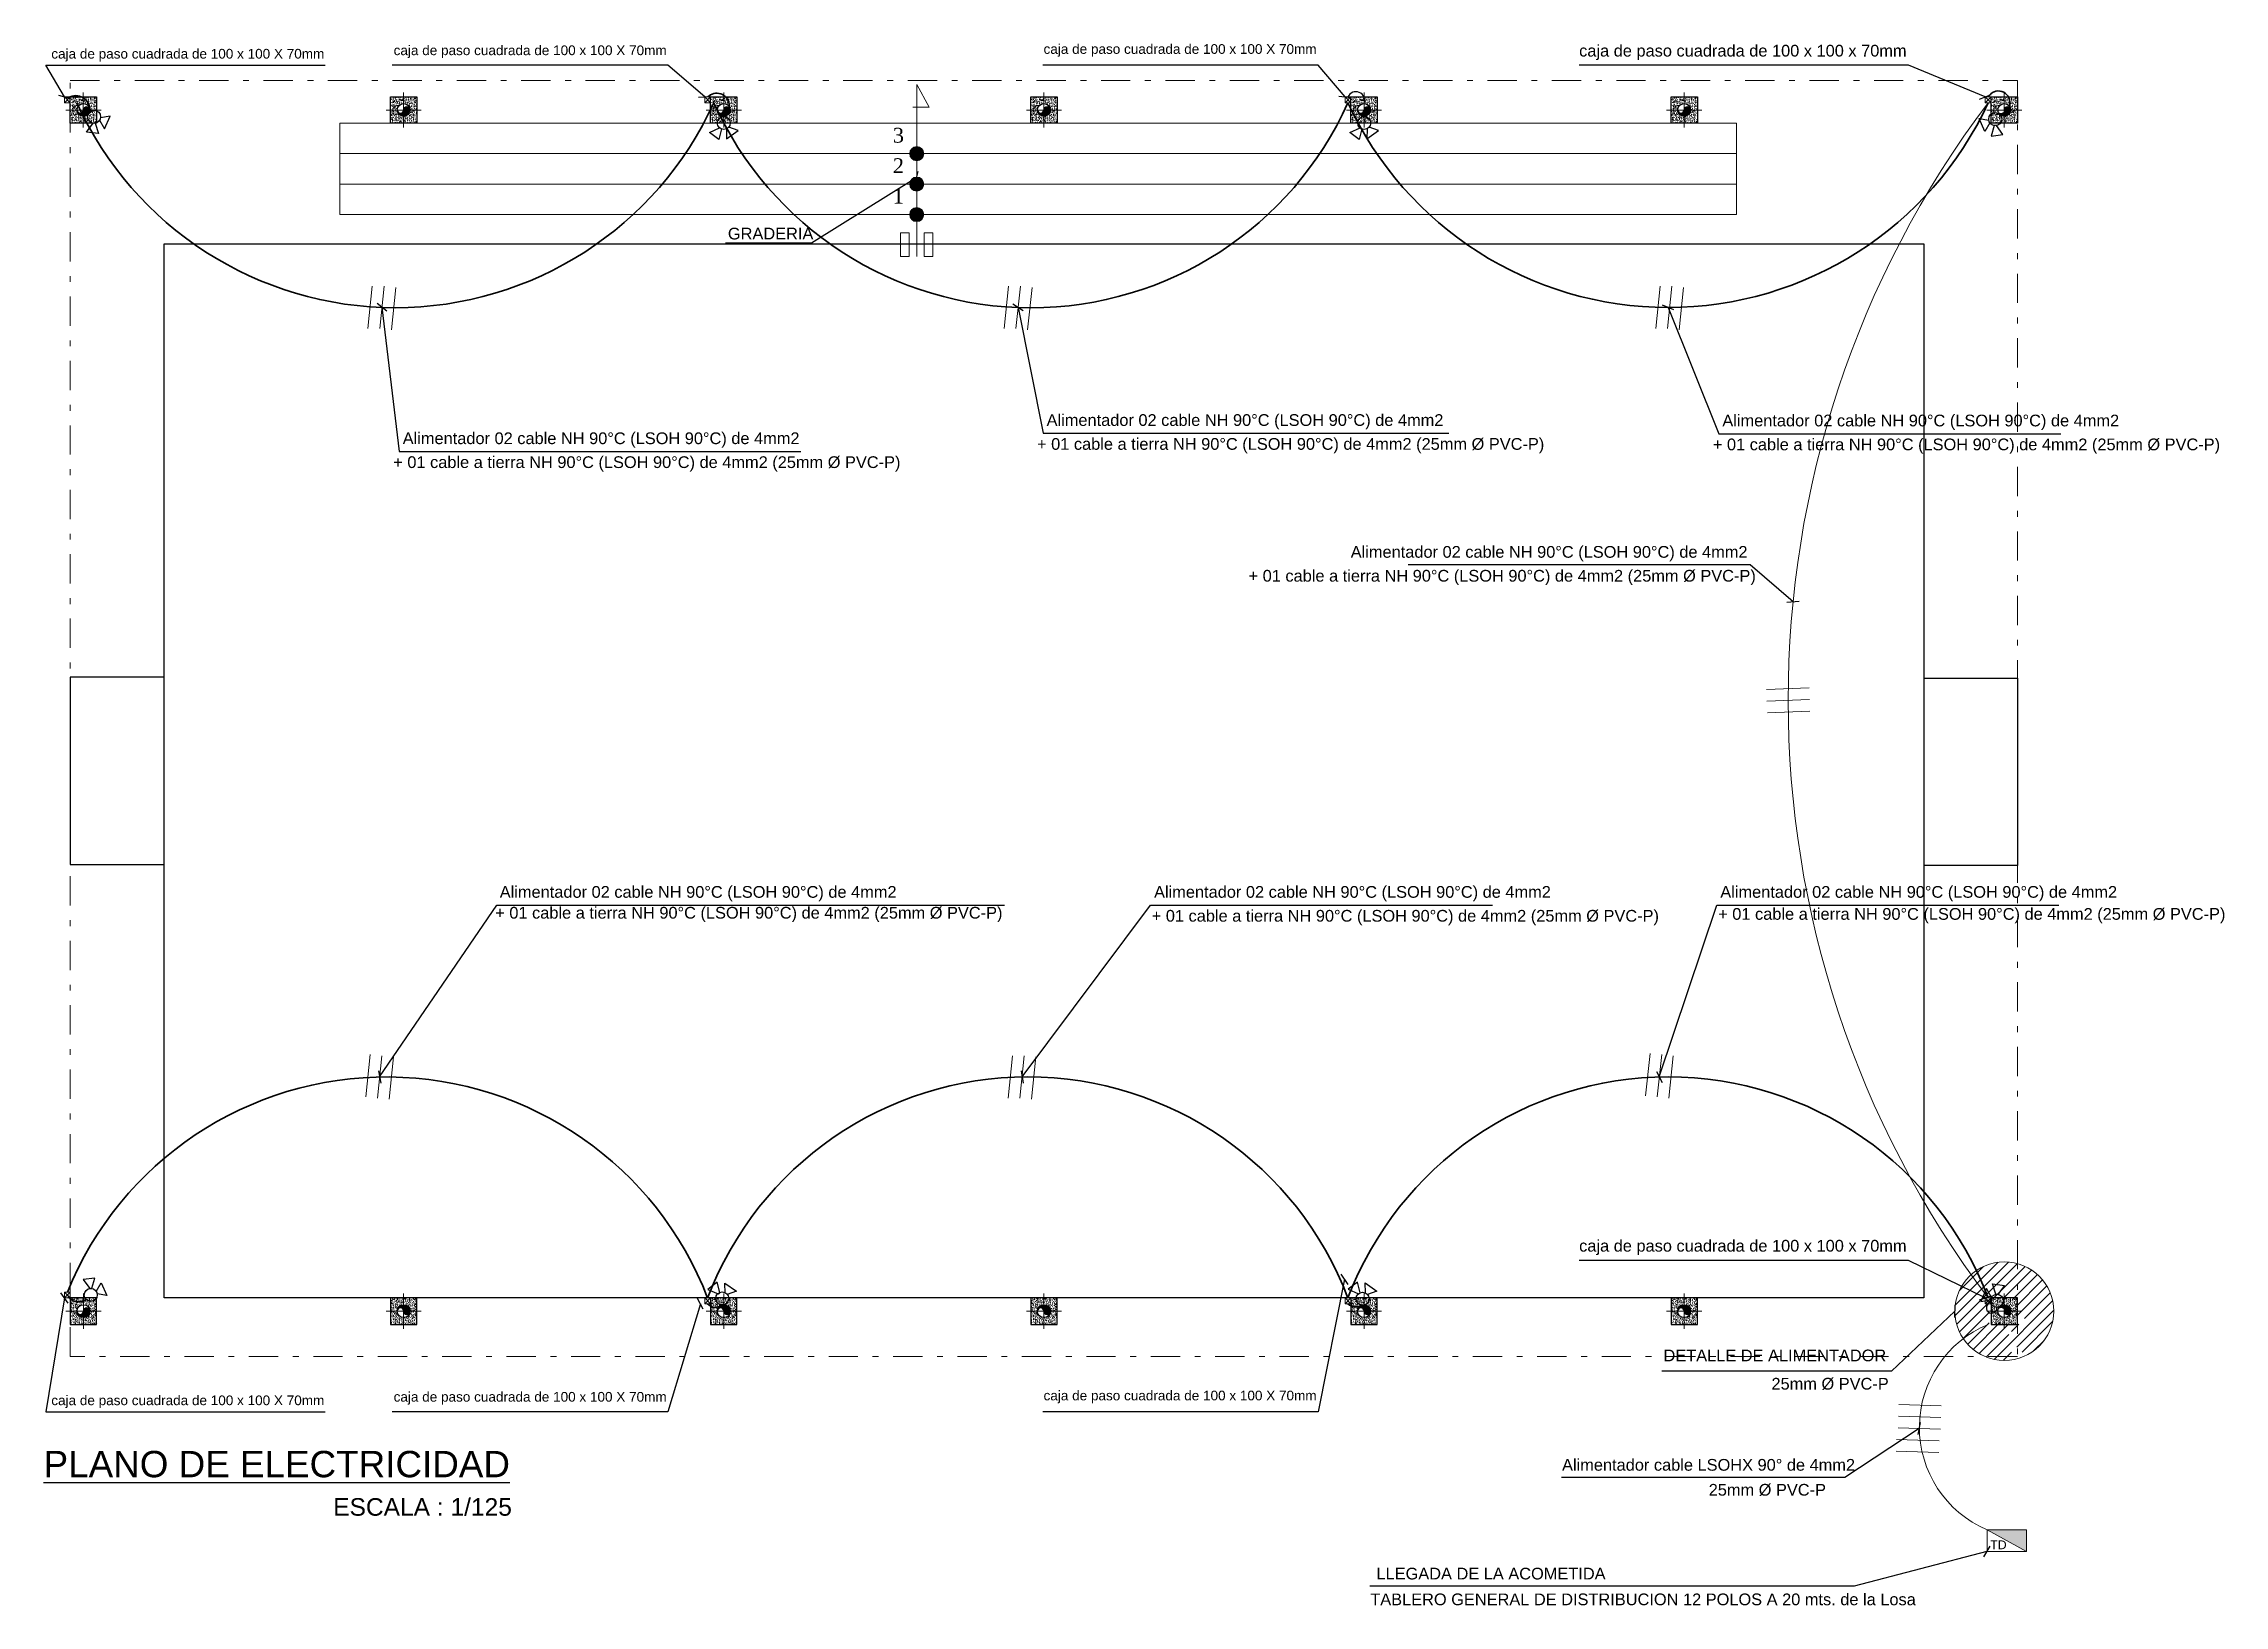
# Model space of a CAD drawing. Header units: metres. Extents: x 772934 to 773467, y 8442002 to 8442594.
# Drawn here: x 773062.87 to 773100.11, y 8442108.64 to 8442135.3 of the extents above; entities that cross this region are included whole.
import ezdxf

# ---------------------------------------------------------------- set-up
doc = ezdxf.new("R2010")
doc.units = ezdxf.units.M
doc.linetypes.add('DASHDOT', pattern=[1, 0.5, -0.25, 0, -0.25])
for name, color, linetype in [('C-ROAD-PROF-PROJ', 92, 'Continuous'), ('F2336', 2, 'Continuous'), ('TEXTOS-CHICOS-03', 3, 'Continuous')]:
    doc.layers.add(name, color=color, linetype=linetype)
for name, color, linetype, lineweight in [('COLUMNASS', 9, 'Continuous', 25), ('COTA', 1, 'Continuous', 9), ('COTAS', 40, 'Continuous', 5), ('COTAS-01', 1, 'Continuous', 9), ('ELEMENTOS', 2, 'Continuous', 5), ('IE-iluminacion', 3, 'Continuous', 35), ('MURO...', 112, 'Continuous', 30), ('N.P.T', 61, 'DASHDOT', 9), ('PLUMA0.00', 253, 'Continuous', 0), ('SIMBOLOSS', 140, 'Continuous', 13), ('TEXTOS-GRANDES-06', 6, 'Continuous', 25)]:
    doc.layers.add(name, color=color, linetype=linetype, lineweight=lineweight)
doc.layers.add('escaleras', color=7, linetype='Continuous', lineweight=15, true_color=0x2e2eff)
doc.layers.add('GRADERIA', color=7, linetype='Continuous', lineweight=15, true_color=0xc75757)
doc.styles.add('ARIAL', font='arial.ttf', dxfattribs={"width": 1.1})
doc.styles.add('Estilo1', font='arial.ttf', dxfattribs={"height": 0.1})
doc.styles.get("Standard").update_dxf_attribs({"font": 'simplex.shx'})
doc.dimstyles.new('ISO-25', dxfattribs={"dimscale": 0, "dimtxt": 0.18, "dimasz": 0.08, "dimexe": 0.09, "dimexo": 0.5, "dimgap": 0.35, "dimtad": 0, "dimtih": 1, "dimtoh": 1, "dimzin": 3, "dimtxsty": 'Standard', "dimblk": 'OBLIQUE', "dimcen": -3, "dimclrd": 256, "dimclre": 256, "dimadec": 0, "dimazin": 0, "dimtfac": 1, "dimtmove": 2, "dimatfit": 2, "dimldrblk": 'OBLIQUE', "dimfxl": 1, "dimfxlon": 1, "dimtolj": 2, "dimarcsym": 0})

msp = doc.modelspace()

# ---------------------------------------------------------------- texts
at = {"layer": 'escaleras', "color": 1, "char_height": 0.25312, "attachment_point": 1, "rotation": 359.9585, "style": 'Estilo1'}
for s, insert in [('{\\fRomantic|b0|i0|c2|p2;\\C3;3}', (773077.373, 8442133.867)), ('{\\fRomantic|b0|i0|c2|p2;\\C3;2}', (773077.373, 8442133.347)), ('{\\fRomantic|b0|i0|c2|p2;\\C3;1}', (773077.373, 8442132.827))]:
    msp.add_mtext_dynamic_manual_height_columns(s, width=0.12072, gutter_width=0.5, heights=[0], dxfattribs=dict(at, insert=insert))
at = {"layer": 'TEXTOS-CHICOS-03', "style": 'ARIAL'}
for s, height, p in [('caja de paso cuadrada de 100 x 100 X 70mm', 0.1654, (773063.003, 8442135.049)), ('caja de paso cuadrada de 100 x 100 X 70mm', 0.1654, (773068.849, 8442135.108)), ('caja de paso cuadrada de 100 x 100 X 70mm', 0.1654, (773079.947, 8442135.13)), ('caja de paso cuadrada de 100 x 100 x 70mm', 0.2, (773089.093, 8442135.084)), ('Alimentador 02 cable NH 90°C (LSOH 90°C) de 4mm2', 0.2, (773069.004, 8442128.466)), ('Alimentador 02 cable NH 90°C (LSOH 90°C) de 4mm2', 0.2, (773079.999, 8442128.777)), ('Alimentador 02 cable NH 90°C (LSOH 90°C) de 4mm2', 0.2, (773091.538, 8442128.769)), ('+ 01 cable a tierra NH 90°C (LSOH 90°C) de 4mm2 (25mm %%C PVC-P)', 0.2, (773079.836, 8442128.369)), ('+ 01 cable a tierra NH 90°C (LSOH 90°C) de 4mm2 (25mm %%C PVC-P)', 0.2, (773091.376, 8442128.361)), ('+ 01 cable a tierra NH 90°C (LSOH 90°C) de 4mm2 (25mm %%C PVC-P)', 0.2, (773068.842, 8442128.058)), ('Alimentador 02 cable NH 90°C (LSOH 90°C) de 4mm2', 0.2, (773085.192, 8442126.526)), ('+ 01 cable a tierra NH 90°C (LSOH 90°C) de 4mm2 (25mm %%C PVC-P)', 0.2, (773083.448, 8442126.118)), ('Alimentador 02 cable NH 90°C (LSOH 90°C) de 4mm2', 0.2, (773070.661, 8442120.72)), ('Alimentador 02 cable NH 90°C (LSOH 90°C) de 4mm2', 0.2, (773081.834, 8442120.72)), ('Alimentador 02 cable NH 90°C (LSOH 90°C) de 4mm2', 0.2, (773091.503, 8442120.72)), ('+ 01 cable a tierra NH 90°C (LSOH 90°C) de 4mm2 (25mm %%C PVC-P)', 0.2, (773070.584, 8442120.364)), ('+ 01 cable a tierra NH 90°C (LSOH 90°C) de 4mm2 (25mm %%C PVC-P)', 0.2, (773081.794, 8442120.312)), ('+ 01 cable a tierra NH 90°C (LSOH 90°C) de 4mm2 (25mm %%C PVC-P)', 0.2, (773091.467, 8442120.344)), ('caja de paso cuadrada de 100 x 100 x 70mm', 0.2, (773089.093, 8442114.678)), ('DETALLE DE ALIMENTADOR', 0.2, (773090.533, 8442112.805)), ('caja de paso cuadrada de 100 x 100 X 70mm', 0.1654, (773068.849, 8442112.116)), ('caja de paso cuadrada de 100 x 100 X 70mm', 0.1654, (773079.947, 8442112.138)), ('25mm %%C PVC-P', 0.2, (773092.377, 8442112.322)), ('caja de paso cuadrada de 100 x 100 X 70mm', 0.1654, (773063.003, 8442112.056)), ('Alimentador cable LSOHX 90° de 4mm2', 0.2, (773088.801, 8442110.937)), ('ESCALA : 1/125', 0.3, (773067.817, 8442110.168)), ('25mm %%C PVC-P', 0.2, (773091.305, 8442110.511)), ('TD', 0.15, (773096.113, 8442109.596)), ('LLEGADA DE LA ACOMETIDA ', 0.2, (773085.632, 8442109.08)), ('TABLERO GENERAL DE DISTRIBUCION 12 POLOS A 20 mts. de la Losa ', 0.2, (773085.526, 8442108.64))]:
    msp.add_text(s, height=height, dxfattribs=at).set_placement(p)
msp.add_text('GRADERIA', height=0.2, rotation=360, dxfattribs=at).set_placement((773074.557, 8442131.961))
at = {"layer": 'TEXTOS-GRANDES-06', "style": 'ARIAL'}
msp.add_text('%%UPLANO DE ELECTRICIDAD', height=0.45, dxfattribs=at).set_placement((773062.872, 8442110.825))

# ---------------------------------------------------------------- blocks, each defined once
blk = doc.blocks.new('_Oblique')
at = {"color": 0, "linetype": 'ByBlock', "lineweight": -2}
blk.add_line((-0.5, -0.5), (0.5, 0.5), dxfattribs=at)
blk = doc.blocks.new('TABLERO')
at = {"layer": 'SIMBOLOSS', "linetype": 'Continuous'}
for p, q in [((-0.225, 0), (0.225, 0)), ((-0.225, 0), (-0.225, -0.25)), ((-0.225, -0.25), (0.225, 0)), ((0.225, 0), (0.225, -0.25)), ((-0.225, -0.25), (0.225, -0.25))]:
    blk.add_line(p, q, dxfattribs=at)
blk.add_solid([(0.225, 0), (-0.225, -0.25), (0.225, -0.25)], dxfattribs=at)

# ---------------------------------------------------------------- hatches: boundary and pattern name
at = {"linetype": 'Continuous', "lineweight": 0}
h = msp.add_hatch(dxfattribs=at)
h.set_pattern_fill('AR-CONC', color=256, scale=0.01, angle=90, style=0)
h.set_pattern_definition([(140, (773063.75327, 8442133.52075), (0.0062752, 0.071726), [0.0075, -0.0825]), (85, (773063.75327, 8442133.52075), (-0.075219, -0.013875), [0.006, -0.066]), (190.451, (773063.75379, 8442133.526725), (-0.068944, 0.057851), [0.006374, -0.070114]), (136.184, (773063.73327, 8442133.52075), (0.016552, 0.106724), [0.01125, -0.12375]), (186.636, (773063.73465, 8442133.52964), (-0.097412, 0.093466), [0.009561, -0.105171]), (81.184, (773063.73327, 8442133.52075), (-0.097412, 0.093466), [0.009, -0.099]), (111, (773063.73827, 8442133.53075), (0.040262, 0.0596907), [0.0075, -0.0825]), (56, (773063.73827, 8442133.53075), (-0.072515, 0.0243315), [0.006, -0.066]), (161.451, (773063.74162, 8442133.53572), (-0.032253, 0.0840223), [0.006374, -0.070114]), (127.5, (773063.753268, 8442133.520748), (-0.0332894, 0.001216), [0, -0.0652, 0, -0.067, 0, -0.06625]), (97.5, (773063.753268, 8442133.520748), (-0.0394412, 0.026307), [0, -0.0382, 0, -0.0637, 0, -0.02525]), (57.5, (773063.753268, 8442133.498448), (0.0022555, 0.05338224), [0, -0.025, 0, -0.078, 0, -0.1035]), (47.5, (773063.75327, 8442133.48845), (-0.0100105, 0.0583186), [0, -0.0325, 0, -0.0518, 0, -0.0735])])
edge = h.paths.add_edge_path()
edge.add_line((773063.328, 8442134.171), (773063.444, 8442134.171))
edge.add_arc((773063.553, 8442134.171), 0.11, 540, 630)
edge.add_line((773063.553, 8442134.061), (773063.553, 8442133.946))
edge.add_line((773063.553, 8442133.946), (773063.328, 8442133.946))
edge.add_line((773063.328, 8442133.946), (773063.328, 8442134.171))
edge = h.paths.add_edge_path()
edge.add_line((773063.328, 8442134.396), (773063.553, 8442134.396))
edge.add_line((773063.553, 8442134.396), (773063.553, 8442134.28))
edge.add_arc((773063.553, 8442134.171), 0.11, 450, 540)
edge.add_line((773063.444, 8442134.171), (773063.328, 8442134.171))
edge.add_line((773063.328, 8442134.171), (773063.328, 8442134.396))
edge = h.paths.add_edge_path()
edge.add_line((773063.778, 8442134.171), (773063.663, 8442134.171))
edge.add_arc((773063.553, 8442134.171), 0.11, 360.0041, 450)
edge.add_line((773063.553, 8442134.28), (773063.553, 8442134.396))
edge.add_line((773063.553, 8442134.396), (773063.778, 8442134.396))
edge.add_line((773063.778, 8442134.396), (773063.778, 8442134.171))
edge = h.paths.add_edge_path()
edge.add_line((773063.663, 8442134.171), (773063.778, 8442134.171))
edge.add_line((773063.778, 8442134.171), (773063.778, 8442133.946))
edge.add_line((773063.778, 8442133.946), (773063.553, 8442133.946))
edge.add_line((773063.553, 8442133.946), (773063.553, 8442134.061))
edge.add_arc((773063.553, 8442134.171), 0.11, 630, 720.0041)
h = msp.add_hatch(dxfattribs=at)
h.set_pattern_fill('AR-CONC', color=256, scale=0.01, angle=90, style=0)
h.set_pattern_definition([(140, (773069.219935, 8442133.52075), (0.0062752, 0.071726), [0.0075, -0.0825]), (85, (773069.219935, 8442133.52075), (-0.075219, -0.013875), [0.006, -0.066]), (190.451, (773069.22046, 8442133.526725), (-0.068944, 0.057851), [0.006374, -0.070114]), (136.184, (773069.199935, 8442133.52075), (0.016552, 0.106724), [0.01125, -0.12375]), (186.636, (773069.20131, 8442133.52964), (-0.097412, 0.093466), [0.009561, -0.105171]), (81.184, (773069.19993, 8442133.52075), (-0.097412, 0.093466), [0.009, -0.099]), (111, (773069.204935, 8442133.53075), (0.040262, 0.0596907), [0.0075, -0.0825]), (56, (773069.204935, 8442133.53075), (-0.072515, 0.0243315), [0.006, -0.066]), (161.451, (773069.20829, 8442133.53572), (-0.032253, 0.0840223), [0.006374, -0.070114]), (127.5, (773069.219935, 8442133.520748), (-0.0332894, 0.001216), [0, -0.0652, 0, -0.067, 0, -0.06625]), (97.5, (773069.219935, 8442133.520748), (-0.0394412, 0.026307), [0, -0.0382, 0, -0.0637, 0, -0.02525]), (57.5, (773069.219935, 8442133.498448), (0.0022555, 0.05338224), [0, -0.025, 0, -0.078, 0, -0.1035]), (47.5, (773069.219935, 8442133.48845), (-0.0100105, 0.0583186), [0, -0.0325, 0, -0.0518, 0, -0.0735])])
edge = h.paths.add_edge_path()
edge.add_line((773068.795, 8442134.171), (773068.91, 8442134.171))
edge.add_arc((773069.02, 8442134.171), 0.11, 540, 630)
edge.add_line((773069.02, 8442134.061), (773069.02, 8442133.946))
edge.add_line((773069.02, 8442133.946), (773068.795, 8442133.946))
edge.add_line((773068.795, 8442133.946), (773068.795, 8442134.171))
edge = h.paths.add_edge_path()
edge.add_line((773068.795, 8442134.396), (773069.02, 8442134.396))
edge.add_line((773069.02, 8442134.396), (773069.02, 8442134.28))
edge.add_arc((773069.02, 8442134.171), 0.11, 450, 540)
edge.add_line((773068.91, 8442134.171), (773068.795, 8442134.171))
edge.add_line((773068.795, 8442134.171), (773068.795, 8442134.396))
edge = h.paths.add_edge_path()
edge.add_line((773069.245, 8442134.171), (773069.129, 8442134.171))
edge.add_arc((773069.02, 8442134.171), 0.11, 360.0041, 450)
edge.add_line((773069.02, 8442134.28), (773069.02, 8442134.396))
edge.add_line((773069.02, 8442134.396), (773069.245, 8442134.396))
edge.add_line((773069.245, 8442134.396), (773069.245, 8442134.171))
edge = h.paths.add_edge_path()
edge.add_line((773069.129, 8442134.171), (773069.245, 8442134.171))
edge.add_line((773069.245, 8442134.171), (773069.245, 8442133.946))
edge.add_line((773069.245, 8442133.946), (773069.02, 8442133.946))
edge.add_line((773069.02, 8442133.946), (773069.02, 8442134.061))
edge.add_arc((773069.02, 8442134.171), 0.11, 630, 720.0041)
h = msp.add_hatch(dxfattribs=at)
h.set_pattern_fill('AR-CONC', color=256, scale=0.01, angle=90, style=0)
h.set_pattern_definition([(140, (773074.6866, 8442133.52075), (0.0062752, 0.071726), [0.0075, -0.0825]), (85, (773074.6866, 8442133.52075), (-0.075219, -0.013875), [0.006, -0.066]), (190.451, (773074.687124, 8442133.526725), (-0.068944, 0.057851), [0.006374, -0.070114]), (136.184, (773074.6666, 8442133.52075), (0.016552, 0.106724), [0.01125, -0.12375]), (186.636, (773074.66798, 8442133.52964), (-0.097412, 0.093466), [0.009561, -0.105171]), (81.184, (773074.6666, 8442133.52075), (-0.097412, 0.093466), [0.009, -0.099]), (111, (773074.6716, 8442133.53075), (0.040262, 0.0596907), [0.0075, -0.0825]), (56, (773074.6716, 8442133.53075), (-0.072515, 0.0243315), [0.006, -0.066]), (161.451, (773074.67496, 8442133.53572), (-0.032253, 0.0840223), [0.006374, -0.070114]), (127.5, (773074.686602, 8442133.520748), (-0.0332894, 0.001216), [0, -0.0652, 0, -0.067, 0, -0.06625]), (97.5, (773074.6866, 8442133.520748), (-0.0394412, 0.026307), [0, -0.0382, 0, -0.0637, 0, -0.02525]), (57.5, (773074.686602, 8442133.498448), (0.0022555, 0.05338224), [0, -0.025, 0, -0.078, 0, -0.1035]), (47.5, (773074.6866, 8442133.48845), (-0.0100105, 0.0583186), [0, -0.0325, 0, -0.0518, 0, -0.0735])])
edge = h.paths.add_edge_path()
edge.add_line((773074.262, 8442134.171), (773074.377, 8442134.171))
edge.add_arc((773074.487, 8442134.171), 0.11, 540, 630)
edge.add_line((773074.487, 8442134.061), (773074.487, 8442133.946))
edge.add_line((773074.487, 8442133.946), (773074.262, 8442133.946))
edge.add_line((773074.262, 8442133.946), (773074.262, 8442134.171))
edge = h.paths.add_edge_path()
edge.add_line((773074.262, 8442134.396), (773074.487, 8442134.396))
edge.add_line((773074.487, 8442134.396), (773074.487, 8442134.28))
edge.add_arc((773074.487, 8442134.171), 0.11, 450, 540)
edge.add_line((773074.377, 8442134.171), (773074.262, 8442134.171))
edge.add_line((773074.262, 8442134.171), (773074.262, 8442134.396))
edge = h.paths.add_edge_path()
edge.add_line((773074.712, 8442134.171), (773074.596, 8442134.171))
edge.add_arc((773074.487, 8442134.171), 0.11, 360.0041, 450)
edge.add_line((773074.487, 8442134.28), (773074.487, 8442134.396))
edge.add_line((773074.487, 8442134.396), (773074.712, 8442134.396))
edge.add_line((773074.712, 8442134.396), (773074.712, 8442134.171))
edge = h.paths.add_edge_path()
edge.add_line((773074.596, 8442134.171), (773074.712, 8442134.171))
edge.add_line((773074.712, 8442134.171), (773074.712, 8442133.946))
edge.add_line((773074.712, 8442133.946), (773074.487, 8442133.946))
edge.add_line((773074.487, 8442133.946), (773074.487, 8442134.061))
edge.add_arc((773074.487, 8442134.171), 0.11, 630, 720.0041)
h = msp.add_hatch(dxfattribs=at)
h.set_pattern_fill('AR-CONC', color=256, scale=0.01, angle=90, style=0)
h.set_pattern_definition([(140, (773080.15327, 8442133.52075), (0.0062752, 0.071726), [0.0075, -0.0825]), (85, (773080.15327, 8442133.52075), (-0.075219, -0.013875), [0.006, -0.066]), (190.451, (773080.15379, 8442133.526725), (-0.068944, 0.057851), [0.006374, -0.070114]), (136.184, (773080.13327, 8442133.52075), (0.016552, 0.106724), [0.01125, -0.12375]), (186.636, (773080.13465, 8442133.52964), (-0.097412, 0.093466), [0.009561, -0.105171]), (81.184, (773080.13327, 8442133.52075), (-0.097412, 0.093466), [0.009, -0.099]), (111, (773080.13827, 8442133.53075), (0.040262, 0.0596907), [0.0075, -0.0825]), (56, (773080.13827, 8442133.53075), (-0.072515, 0.0243315), [0.006, -0.066]), (161.451, (773080.14162, 8442133.53572), (-0.032253, 0.0840223), [0.006374, -0.070114]), (127.5, (773080.153268, 8442133.520748), (-0.0332894, 0.001216), [0, -0.0652, 0, -0.067, 0, -0.06625]), (97.5, (773080.153268, 8442133.520748), (-0.0394412, 0.026307), [0, -0.0382, 0, -0.0637, 0, -0.02525]), (57.5, (773080.153268, 8442133.498448), (0.0022555, 0.05338224), [0, -0.025, 0, -0.078, 0, -0.1035]), (47.5, (773080.15327, 8442133.48845), (-0.0100105, 0.0583186), [0, -0.0325, 0, -0.0518, 0, -0.0735])])
edge = h.paths.add_edge_path()
edge.add_line((773079.728, 8442134.171), (773079.844, 8442134.171))
edge.add_arc((773079.953, 8442134.171), 0.11, 540, 630)
edge.add_line((773079.953, 8442134.061), (773079.953, 8442133.946))
edge.add_line((773079.953, 8442133.946), (773079.728, 8442133.946))
edge.add_line((773079.728, 8442133.946), (773079.728, 8442134.171))
edge = h.paths.add_edge_path()
edge.add_line((773079.728, 8442134.396), (773079.953, 8442134.396))
edge.add_line((773079.953, 8442134.396), (773079.953, 8442134.28))
edge.add_arc((773079.953, 8442134.171), 0.11, 450, 540)
edge.add_line((773079.844, 8442134.171), (773079.728, 8442134.171))
edge.add_line((773079.728, 8442134.171), (773079.728, 8442134.396))
edge = h.paths.add_edge_path()
edge.add_line((773080.178, 8442134.171), (773080.063, 8442134.171))
edge.add_arc((773079.953, 8442134.171), 0.11, 360.0041, 450)
edge.add_line((773079.953, 8442134.28), (773079.953, 8442134.396))
edge.add_line((773079.953, 8442134.396), (773080.178, 8442134.396))
edge.add_line((773080.178, 8442134.396), (773080.178, 8442134.171))
edge = h.paths.add_edge_path()
edge.add_line((773080.063, 8442134.171), (773080.178, 8442134.171))
edge.add_line((773080.178, 8442134.171), (773080.178, 8442133.946))
edge.add_line((773080.178, 8442133.946), (773079.953, 8442133.946))
edge.add_line((773079.953, 8442133.946), (773079.953, 8442134.061))
edge.add_arc((773079.953, 8442134.171), 0.11, 630, 720.0041)
h = msp.add_hatch(dxfattribs=at)
h.set_pattern_fill('AR-CONC', color=256, scale=0.01, angle=90, style=0)
h.set_pattern_definition([(140, (773085.619935, 8442133.52075), (0.0062752, 0.071726), [0.0075, -0.0825]), (85, (773085.619935, 8442133.52075), (-0.075219, -0.013875), [0.006, -0.066]), (190.451, (773085.62046, 8442133.526725), (-0.068944, 0.057851), [0.006374, -0.070114]), (136.184, (773085.599935, 8442133.52075), (0.016552, 0.106724), [0.01125, -0.12375]), (186.636, (773085.60131, 8442133.52964), (-0.097412, 0.093466), [0.009561, -0.105171]), (81.184, (773085.59993, 8442133.52075), (-0.097412, 0.093466), [0.009, -0.099]), (111, (773085.604935, 8442133.53075), (0.040262, 0.0596907), [0.0075, -0.0825]), (56, (773085.604935, 8442133.53075), (-0.072515, 0.0243315), [0.006, -0.066]), (161.451, (773085.60829, 8442133.53572), (-0.032253, 0.0840223), [0.006374, -0.070114]), (127.5, (773085.619935, 8442133.520748), (-0.0332894, 0.001216), [0, -0.0652, 0, -0.067, 0, -0.06625]), (97.5, (773085.619935, 8442133.520748), (-0.0394412, 0.026307), [0, -0.0382, 0, -0.0637, 0, -0.02525]), (57.5, (773085.619935, 8442133.498448), (0.0022555, 0.05338224), [0, -0.025, 0, -0.078, 0, -0.1035]), (47.5, (773085.619935, 8442133.48845), (-0.0100105, 0.0583186), [0, -0.0325, 0, -0.0518, 0, -0.0735])])
edge = h.paths.add_edge_path()
edge.add_line((773085.195, 8442134.171), (773085.31, 8442134.171))
edge.add_arc((773085.42, 8442134.171), 0.11, 540, 630)
edge.add_line((773085.42, 8442134.061), (773085.42, 8442133.946))
edge.add_line((773085.42, 8442133.946), (773085.195, 8442133.946))
edge.add_line((773085.195, 8442133.946), (773085.195, 8442134.171))
edge = h.paths.add_edge_path()
edge.add_line((773085.195, 8442134.396), (773085.42, 8442134.396))
edge.add_line((773085.42, 8442134.396), (773085.42, 8442134.28))
edge.add_arc((773085.42, 8442134.171), 0.11, 450, 540)
edge.add_line((773085.31, 8442134.171), (773085.195, 8442134.171))
edge.add_line((773085.195, 8442134.171), (773085.195, 8442134.396))
edge = h.paths.add_edge_path()
edge.add_line((773085.645, 8442134.171), (773085.529, 8442134.171))
edge.add_arc((773085.42, 8442134.171), 0.11, 360.0041, 450)
edge.add_line((773085.42, 8442134.28), (773085.42, 8442134.396))
edge.add_line((773085.42, 8442134.396), (773085.645, 8442134.396))
edge.add_line((773085.645, 8442134.396), (773085.645, 8442134.171))
edge = h.paths.add_edge_path()
edge.add_line((773085.529, 8442134.171), (773085.645, 8442134.171))
edge.add_line((773085.645, 8442134.171), (773085.645, 8442133.946))
edge.add_line((773085.645, 8442133.946), (773085.42, 8442133.946))
edge.add_line((773085.42, 8442133.946), (773085.42, 8442134.061))
edge.add_arc((773085.42, 8442134.171), 0.11, 630, 720.0041)
h = msp.add_hatch(dxfattribs=at)
h.set_pattern_fill('AR-CONC', color=256, scale=0.01, angle=90, style=0)
h.set_pattern_definition([(140, (773091.0866, 8442133.52075), (0.0062752, 0.071726), [0.0075, -0.0825]), (85, (773091.0866, 8442133.52075), (-0.075219, -0.013875), [0.006, -0.066]), (190.451, (773091.087124, 8442133.526725), (-0.068944, 0.057851), [0.006374, -0.070114]), (136.184, (773091.0666, 8442133.52075), (0.016552, 0.106724), [0.01125, -0.12375]), (186.636, (773091.06798, 8442133.52964), (-0.097412, 0.093466), [0.009561, -0.105171]), (81.184, (773091.0666, 8442133.52075), (-0.097412, 0.093466), [0.009, -0.099]), (111, (773091.0716, 8442133.53075), (0.040262, 0.0596907), [0.0075, -0.0825]), (56, (773091.0716, 8442133.53075), (-0.072515, 0.0243315), [0.006, -0.066]), (161.451, (773091.07496, 8442133.53572), (-0.032253, 0.0840223), [0.006374, -0.070114]), (127.5, (773091.086602, 8442133.520748), (-0.0332894, 0.001216), [0, -0.0652, 0, -0.067, 0, -0.06625]), (97.5, (773091.0866, 8442133.520748), (-0.0394412, 0.026307), [0, -0.0382, 0, -0.0637, 0, -0.02525]), (57.5, (773091.086602, 8442133.498448), (0.0022555, 0.05338224), [0, -0.025, 0, -0.078, 0, -0.1035]), (47.5, (773091.0866, 8442133.48845), (-0.0100105, 0.0583186), [0, -0.0325, 0, -0.0518, 0, -0.0735])])
edge = h.paths.add_edge_path()
edge.add_line((773090.662, 8442134.171), (773090.777, 8442134.171))
edge.add_arc((773090.887, 8442134.171), 0.11, 540, 630)
edge.add_line((773090.887, 8442134.061), (773090.887, 8442133.946))
edge.add_line((773090.887, 8442133.946), (773090.662, 8442133.946))
edge.add_line((773090.662, 8442133.946), (773090.662, 8442134.171))
edge = h.paths.add_edge_path()
edge.add_line((773090.662, 8442134.396), (773090.887, 8442134.396))
edge.add_line((773090.887, 8442134.396), (773090.887, 8442134.28))
edge.add_arc((773090.887, 8442134.171), 0.11, 450, 540)
edge.add_line((773090.777, 8442134.171), (773090.662, 8442134.171))
edge.add_line((773090.662, 8442134.171), (773090.662, 8442134.396))
edge = h.paths.add_edge_path()
edge.add_line((773091.112, 8442134.171), (773090.996, 8442134.171))
edge.add_arc((773090.887, 8442134.171), 0.11, 360.0041, 450)
edge.add_line((773090.887, 8442134.28), (773090.887, 8442134.396))
edge.add_line((773090.887, 8442134.396), (773091.112, 8442134.396))
edge.add_line((773091.112, 8442134.396), (773091.112, 8442134.171))
edge = h.paths.add_edge_path()
edge.add_line((773090.996, 8442134.171), (773091.112, 8442134.171))
edge.add_line((773091.112, 8442134.171), (773091.112, 8442133.946))
edge.add_line((773091.112, 8442133.946), (773090.887, 8442133.946))
edge.add_line((773090.887, 8442133.946), (773090.887, 8442134.061))
edge.add_arc((773090.887, 8442134.171), 0.11, 630, 720.0041)
h = msp.add_hatch(dxfattribs=at)
h.set_pattern_fill('AR-CONC', color=256, scale=0.01, angle=90, style=0)
h.set_pattern_definition([(140, (773096.55327, 8442133.52075), (0.0062752, 0.071726), [0.0075, -0.0825]), (85, (773096.55327, 8442133.52075), (-0.075219, -0.013875), [0.006, -0.066]), (190.451, (773096.55379, 8442133.526725), (-0.068944, 0.057851), [0.006374, -0.070114]), (136.184, (773096.53327, 8442133.52075), (0.016552, 0.106724), [0.01125, -0.12375]), (186.636, (773096.53465, 8442133.52964), (-0.097412, 0.093466), [0.009561, -0.105171]), (81.184, (773096.53327, 8442133.52075), (-0.097412, 0.093466), [0.009, -0.099]), (111, (773096.53827, 8442133.53075), (0.040262, 0.0596907), [0.0075, -0.0825]), (56, (773096.53827, 8442133.53075), (-0.072515, 0.0243315), [0.006, -0.066]), (161.451, (773096.54162, 8442133.53572), (-0.032253, 0.0840223), [0.006374, -0.070114]), (127.5, (773096.553268, 8442133.520748), (-0.0332894, 0.001216), [0, -0.0652, 0, -0.067, 0, -0.06625]), (97.5, (773096.553268, 8442133.520748), (-0.0394412, 0.026307), [0, -0.0382, 0, -0.0637, 0, -0.02525]), (57.5, (773096.553268, 8442133.498448), (0.0022555, 0.05338224), [0, -0.025, 0, -0.078, 0, -0.1035]), (47.5, (773096.55327, 8442133.48845), (-0.0100105, 0.0583186), [0, -0.0325, 0, -0.0518, 0, -0.0735])])
edge = h.paths.add_edge_path()
edge.add_line((773096.128, 8442134.171), (773096.244, 8442134.171))
edge.add_arc((773096.353, 8442134.171), 0.11, 540, 630)
edge.add_line((773096.353, 8442134.061), (773096.353, 8442133.946))
edge.add_line((773096.353, 8442133.946), (773096.128, 8442133.946))
edge.add_line((773096.128, 8442133.946), (773096.128, 8442134.171))
edge = h.paths.add_edge_path()
edge.add_line((773096.128, 8442134.396), (773096.353, 8442134.396))
edge.add_line((773096.353, 8442134.396), (773096.353, 8442134.28))
edge.add_arc((773096.353, 8442134.171), 0.11, 450, 540)
edge.add_line((773096.244, 8442134.171), (773096.128, 8442134.171))
edge.add_line((773096.128, 8442134.171), (773096.128, 8442134.396))
edge = h.paths.add_edge_path()
edge.add_line((773096.578, 8442134.171), (773096.463, 8442134.171))
edge.add_arc((773096.353, 8442134.171), 0.11, 360.0041, 450)
edge.add_line((773096.353, 8442134.28), (773096.353, 8442134.396))
edge.add_line((773096.353, 8442134.396), (773096.578, 8442134.396))
edge.add_line((773096.578, 8442134.396), (773096.578, 8442134.171))
edge = h.paths.add_edge_path()
edge.add_line((773096.463, 8442134.171), (773096.578, 8442134.171))
edge.add_line((773096.578, 8442134.171), (773096.578, 8442133.946))
edge.add_line((773096.578, 8442133.946), (773096.353, 8442133.946))
edge.add_line((773096.353, 8442133.946), (773096.353, 8442134.061))
edge.add_arc((773096.353, 8442134.171), 0.11, 630, 720.0041)
at = {"linetype": 'Continuous'}
h = msp.add_hatch(color=256, dxfattribs=at)
h.set_gradient(color1=(0, 0, 255), one_color=1, tint=1)
h.paths.add_polyline_path([(773063.553, 8442134.061, -0.414214), (773063.444, 8442134.171, 1), (773063.553, 8442134.171, -1), (773063.663, 8442134.171, -0.414214)])
h = msp.add_hatch(color=256, dxfattribs=at)
h.set_gradient(color1=(0, 0, 255), one_color=1, tint=1)
h.paths.add_polyline_path([(773069.02, 8442134.061, -0.414214), (773068.91, 8442134.171, 1), (773069.02, 8442134.171, -1), (773069.129, 8442134.171, -0.414214)])
h = msp.add_hatch(color=256, dxfattribs=at)
h.set_gradient(color1=(0, 0, 255), one_color=1, tint=1)
h.paths.add_polyline_path([(773074.487, 8442134.061, -0.414214), (773074.377, 8442134.171, 1), (773074.487, 8442134.171, -1), (773074.596, 8442134.171, -0.414214)])
h = msp.add_hatch(color=256, dxfattribs=at)
h.set_gradient(color1=(0, 0, 255), one_color=1, tint=1)
h.paths.add_polyline_path([(773079.953, 8442134.061, -0.414214), (773079.844, 8442134.171, 1), (773079.953, 8442134.171, -1), (773080.063, 8442134.171, -0.414214)])
h = msp.add_hatch(color=256, dxfattribs=at)
h.set_gradient(color1=(0, 0, 255), one_color=1, tint=1)
h.paths.add_polyline_path([(773085.42, 8442134.061, -0.414214), (773085.31, 8442134.171, 1), (773085.42, 8442134.171, -1), (773085.529, 8442134.171, -0.414214)])
h = msp.add_hatch(color=256, dxfattribs=at)
h.set_gradient(color1=(0, 0, 255), one_color=1, tint=1)
h.paths.add_polyline_path([(773090.887, 8442134.061, -0.414214), (773090.777, 8442134.171, 1), (773090.887, 8442134.171, -1), (773090.996, 8442134.171, -0.414214)])
h = msp.add_hatch(color=256, dxfattribs=at)
h.set_gradient(color1=(0, 0, 255), one_color=1, tint=1)
h.paths.add_polyline_path([(773096.353, 8442134.061, -0.414214), (773096.244, 8442134.171, 1), (773096.353, 8442134.171, -1), (773096.463, 8442134.171, -0.414214)])
at = {"linetype": 'Continuous', "lineweight": 0}
h = msp.add_hatch(dxfattribs=at)
h.set_pattern_fill('AR-CONC', color=256, scale=0.01, angle=90, style=0)
h.set_pattern_definition([(140, (773063.75327, 8442111.46075), (0.0062752, 0.071726), [0.0075, -0.0825]), (85, (773063.75327, 8442111.46075), (-0.0752192, -0.0138751), [0.006, -0.066]), (190.4514, (773063.75379, 8442111.466725), (-0.068944, 0.057851), [0.006374, -0.0701142]), (136.184, (773063.73327, 8442111.46075), (0.016552, 0.106724), [0.01125, -0.12375]), (186.6356, (773063.73465, 8442111.46964), (-0.097412, 0.0934663), [0.009561, -0.1051713]), (81.184, (773063.73327, 8442111.46075), (-0.097412, 0.093466), [0.009, -0.099]), (111, (773063.73827, 8442111.47075), (0.0402619, 0.0596907), [0.0075, -0.0825]), (56, (773063.73827, 8442111.47075), (-0.072515, 0.0243315), [0.006, -0.066]), (161.4514, (773063.74162, 8442111.47572), (-0.032253, 0.0840223), [0.006374, -0.0701142]), (127.5, (773063.753268, 8442111.460748), (-0.03328939, 0.00121599), [0, -0.0652, 0, -0.067, 0, -0.06625]), (97.5, (773063.753268, 8442111.460748), (-0.03944117, 0.02630695), [0, -0.0382, 0, -0.0637, 0, -0.02525]), (57.5, (773063.753268, 8442111.438448), (0.0022555, 0.05338224), [0, -0.025, 0, -0.078, 0, -0.1035]), (47.5, (773063.75327, 8442111.42845), (-0.0100105, 0.0583186), [0, -0.0325, 0, -0.0518, 0, -0.0735])])
edge = h.paths.add_edge_path()
edge.add_line((773063.328, 8442113.661), (773063.444, 8442113.661))
edge.add_arc((773063.553, 8442113.661), 0.11, 90, 180, ccw=False)
edge.add_line((773063.553, 8442113.77), (773063.553, 8442113.886))
edge.add_line((773063.553, 8442113.886), (773063.328, 8442113.886))
edge.add_line((773063.328, 8442113.886), (773063.328, 8442113.661))
edge = h.paths.add_edge_path()
edge.add_line((773063.328, 8442113.436), (773063.553, 8442113.436))
edge.add_line((773063.553, 8442113.436), (773063.553, 8442113.551))
edge.add_arc((773063.553, 8442113.661), 0.11, 180, 270, ccw=False)
edge.add_line((773063.444, 8442113.661), (773063.328, 8442113.661))
edge.add_line((773063.328, 8442113.661), (773063.328, 8442113.436))
edge = h.paths.add_edge_path()
edge.add_line((773063.778, 8442113.661), (773063.663, 8442113.661))
edge.add_arc((773063.553, 8442113.661), 0.11, 270, 359.9959, ccw=False)
edge.add_line((773063.553, 8442113.551), (773063.553, 8442113.436))
edge.add_line((773063.553, 8442113.436), (773063.778, 8442113.436))
edge.add_line((773063.778, 8442113.436), (773063.778, 8442113.661))
edge = h.paths.add_edge_path()
edge.add_line((773063.663, 8442113.661), (773063.778, 8442113.661))
edge.add_line((773063.778, 8442113.661), (773063.778, 8442113.886))
edge.add_line((773063.778, 8442113.886), (773063.553, 8442113.886))
edge.add_line((773063.553, 8442113.886), (773063.553, 8442113.77))
edge.add_arc((773063.553, 8442113.661), 0.11, -0.0041, 90, ccw=False)
h = msp.add_hatch(dxfattribs=at)
h.set_pattern_fill('AR-CONC', color=256, scale=0.01, angle=90, style=0)
h.set_pattern_definition([(140, (773069.219935, 8442111.46075), (0.0062752, 0.071726), [0.0075, -0.0825]), (85, (773069.219935, 8442111.46075), (-0.0752192, -0.0138751), [0.006, -0.066]), (190.4514, (773069.22046, 8442111.466725), (-0.068944, 0.057851), [0.006374, -0.0701142]), (136.184, (773069.199935, 8442111.46075), (0.016552, 0.106724), [0.01125, -0.12375]), (186.6356, (773069.20131, 8442111.46964), (-0.097412, 0.0934663), [0.009561, -0.1051713]), (81.184, (773069.19993, 8442111.46075), (-0.097412, 0.093466), [0.009, -0.099]), (111, (773069.204935, 8442111.47075), (0.0402619, 0.0596907), [0.0075, -0.0825]), (56, (773069.204935, 8442111.47075), (-0.072515, 0.0243315), [0.006, -0.066]), (161.4514, (773069.20829, 8442111.47572), (-0.032253, 0.0840223), [0.006374, -0.0701142]), (127.5, (773069.219935, 8442111.460748), (-0.03328939, 0.00121599), [0, -0.0652, 0, -0.067, 0, -0.06625]), (97.5, (773069.219935, 8442111.460748), (-0.03944117, 0.02630695), [0, -0.0382, 0, -0.0637, 0, -0.02525]), (57.5, (773069.219935, 8442111.438448), (0.0022555, 0.05338224), [0, -0.025, 0, -0.078, 0, -0.1035]), (47.5, (773069.219935, 8442111.42845), (-0.0100105, 0.0583186), [0, -0.0325, 0, -0.0518, 0, -0.0735])])
edge = h.paths.add_edge_path()
edge.add_line((773068.795, 8442113.661), (773068.91, 8442113.661))
edge.add_arc((773069.02, 8442113.661), 0.11, 90, 180, ccw=False)
edge.add_line((773069.02, 8442113.77), (773069.02, 8442113.886))
edge.add_line((773069.02, 8442113.886), (773068.795, 8442113.886))
edge.add_line((773068.795, 8442113.886), (773068.795, 8442113.661))
edge = h.paths.add_edge_path()
edge.add_line((773068.795, 8442113.436), (773069.02, 8442113.436))
edge.add_line((773069.02, 8442113.436), (773069.02, 8442113.551))
edge.add_arc((773069.02, 8442113.661), 0.11, 180, 270, ccw=False)
edge.add_line((773068.91, 8442113.661), (773068.795, 8442113.661))
edge.add_line((773068.795, 8442113.661), (773068.795, 8442113.436))
edge = h.paths.add_edge_path()
edge.add_line((773069.245, 8442113.661), (773069.129, 8442113.661))
edge.add_arc((773069.02, 8442113.661), 0.11, 270, 359.9959, ccw=False)
edge.add_line((773069.02, 8442113.551), (773069.02, 8442113.436))
edge.add_line((773069.02, 8442113.436), (773069.245, 8442113.436))
edge.add_line((773069.245, 8442113.436), (773069.245, 8442113.661))
edge = h.paths.add_edge_path()
edge.add_line((773069.129, 8442113.661), (773069.245, 8442113.661))
edge.add_line((773069.245, 8442113.661), (773069.245, 8442113.886))
edge.add_line((773069.245, 8442113.886), (773069.02, 8442113.886))
edge.add_line((773069.02, 8442113.886), (773069.02, 8442113.77))
edge.add_arc((773069.02, 8442113.661), 0.11, -0.0041, 90, ccw=False)
h = msp.add_hatch(dxfattribs=at)
h.set_pattern_fill('AR-CONC', color=256, scale=0.01, angle=90, style=0)
h.set_pattern_definition([(140, (773074.6866, 8442111.46075), (0.0062752, 0.071726), [0.0075, -0.0825]), (85, (773074.6866, 8442111.46075), (-0.0752192, -0.0138751), [0.006, -0.066]), (190.4514, (773074.687124, 8442111.466725), (-0.068944, 0.057851), [0.006374, -0.0701142]), (136.184, (773074.6666, 8442111.46075), (0.016552, 0.106724), [0.01125, -0.12375]), (186.6356, (773074.66798, 8442111.46964), (-0.097412, 0.0934663), [0.009561, -0.1051713]), (81.184, (773074.6666, 8442111.46075), (-0.097412, 0.093466), [0.009, -0.099]), (111, (773074.6716, 8442111.47075), (0.0402619, 0.0596907), [0.0075, -0.0825]), (56, (773074.6716, 8442111.47075), (-0.072515, 0.0243315), [0.006, -0.066]), (161.4514, (773074.67496, 8442111.47572), (-0.032253, 0.0840223), [0.006374, -0.0701142]), (127.5, (773074.686602, 8442111.460748), (-0.03328939, 0.00121599), [0, -0.0652, 0, -0.067, 0, -0.06625]), (97.5, (773074.6866, 8442111.460748), (-0.03944117, 0.02630695), [0, -0.0382, 0, -0.0637, 0, -0.02525]), (57.5, (773074.686602, 8442111.438448), (0.0022555, 0.05338224), [0, -0.025, 0, -0.078, 0, -0.1035]), (47.5, (773074.6866, 8442111.42845), (-0.0100105, 0.0583186), [0, -0.0325, 0, -0.0518, 0, -0.0735])])
edge = h.paths.add_edge_path()
edge.add_line((773074.262, 8442113.661), (773074.377, 8442113.661))
edge.add_arc((773074.487, 8442113.661), 0.11, 90, 180, ccw=False)
edge.add_line((773074.487, 8442113.77), (773074.487, 8442113.886))
edge.add_line((773074.487, 8442113.886), (773074.262, 8442113.886))
edge.add_line((773074.262, 8442113.886), (773074.262, 8442113.661))
edge = h.paths.add_edge_path()
edge.add_line((773074.262, 8442113.436), (773074.487, 8442113.436))
edge.add_line((773074.487, 8442113.436), (773074.487, 8442113.551))
edge.add_arc((773074.487, 8442113.661), 0.11, 180, 270, ccw=False)
edge.add_line((773074.377, 8442113.661), (773074.262, 8442113.661))
edge.add_line((773074.262, 8442113.661), (773074.262, 8442113.436))
edge = h.paths.add_edge_path()
edge.add_line((773074.712, 8442113.661), (773074.596, 8442113.661))
edge.add_arc((773074.487, 8442113.661), 0.11, 270, 359.9959, ccw=False)
edge.add_line((773074.487, 8442113.551), (773074.487, 8442113.436))
edge.add_line((773074.487, 8442113.436), (773074.712, 8442113.436))
edge.add_line((773074.712, 8442113.436), (773074.712, 8442113.661))
edge = h.paths.add_edge_path()
edge.add_line((773074.596, 8442113.661), (773074.712, 8442113.661))
edge.add_line((773074.712, 8442113.661), (773074.712, 8442113.886))
edge.add_line((773074.712, 8442113.886), (773074.487, 8442113.886))
edge.add_line((773074.487, 8442113.886), (773074.487, 8442113.77))
edge.add_arc((773074.487, 8442113.661), 0.11, -0.0041, 90, ccw=False)
h = msp.add_hatch(dxfattribs=at)
h.set_pattern_fill('AR-CONC', color=256, scale=0.01, angle=90, style=0)
h.set_pattern_definition([(140, (773080.15327, 8442111.46075), (0.0062752, 0.071726), [0.0075, -0.0825]), (85, (773080.15327, 8442111.46075), (-0.0752192, -0.0138751), [0.006, -0.066]), (190.4514, (773080.15379, 8442111.466725), (-0.068944, 0.057851), [0.006374, -0.0701142]), (136.184, (773080.13327, 8442111.46075), (0.016552, 0.106724), [0.01125, -0.12375]), (186.6356, (773080.13465, 8442111.46964), (-0.097412, 0.0934663), [0.009561, -0.1051713]), (81.184, (773080.13327, 8442111.46075), (-0.097412, 0.093466), [0.009, -0.099]), (111, (773080.13827, 8442111.47075), (0.0402619, 0.0596907), [0.0075, -0.0825]), (56, (773080.13827, 8442111.47075), (-0.072515, 0.0243315), [0.006, -0.066]), (161.4514, (773080.14162, 8442111.47572), (-0.032253, 0.0840223), [0.006374, -0.0701142]), (127.5, (773080.153268, 8442111.460748), (-0.03328939, 0.00121599), [0, -0.0652, 0, -0.067, 0, -0.06625]), (97.5, (773080.153268, 8442111.460748), (-0.03944117, 0.02630695), [0, -0.0382, 0, -0.0637, 0, -0.02525]), (57.5, (773080.153268, 8442111.438448), (0.0022555, 0.05338224), [0, -0.025, 0, -0.078, 0, -0.1035]), (47.5, (773080.15327, 8442111.42845), (-0.0100105, 0.0583186), [0, -0.0325, 0, -0.0518, 0, -0.0735])])
edge = h.paths.add_edge_path()
edge.add_line((773079.728, 8442113.661), (773079.844, 8442113.661))
edge.add_arc((773079.953, 8442113.661), 0.11, 90, 180, ccw=False)
edge.add_line((773079.953, 8442113.77), (773079.953, 8442113.886))
edge.add_line((773079.953, 8442113.886), (773079.728, 8442113.886))
edge.add_line((773079.728, 8442113.886), (773079.728, 8442113.661))
edge = h.paths.add_edge_path()
edge.add_line((773079.728, 8442113.436), (773079.953, 8442113.436))
edge.add_line((773079.953, 8442113.436), (773079.953, 8442113.551))
edge.add_arc((773079.953, 8442113.661), 0.11, 180, 270, ccw=False)
edge.add_line((773079.844, 8442113.661), (773079.728, 8442113.661))
edge.add_line((773079.728, 8442113.661), (773079.728, 8442113.436))
edge = h.paths.add_edge_path()
edge.add_line((773080.178, 8442113.661), (773080.063, 8442113.661))
edge.add_arc((773079.953, 8442113.661), 0.11, 270, 359.9959, ccw=False)
edge.add_line((773079.953, 8442113.551), (773079.953, 8442113.436))
edge.add_line((773079.953, 8442113.436), (773080.178, 8442113.436))
edge.add_line((773080.178, 8442113.436), (773080.178, 8442113.661))
edge = h.paths.add_edge_path()
edge.add_line((773080.063, 8442113.661), (773080.178, 8442113.661))
edge.add_line((773080.178, 8442113.661), (773080.178, 8442113.886))
edge.add_line((773080.178, 8442113.886), (773079.953, 8442113.886))
edge.add_line((773079.953, 8442113.886), (773079.953, 8442113.77))
edge.add_arc((773079.953, 8442113.661), 0.11, -0.0041, 90, ccw=False)
h = msp.add_hatch(dxfattribs=at)
h.set_pattern_fill('AR-CONC', color=256, scale=0.01, angle=90, style=0)
h.set_pattern_definition([(140, (773085.619935, 8442111.46075), (0.0062752, 0.071726), [0.0075, -0.0825]), (85, (773085.619935, 8442111.46075), (-0.0752192, -0.0138751), [0.006, -0.066]), (190.4514, (773085.62046, 8442111.466725), (-0.068944, 0.057851), [0.006374, -0.0701142]), (136.184, (773085.599935, 8442111.46075), (0.016552, 0.106724), [0.01125, -0.12375]), (186.6356, (773085.60131, 8442111.46964), (-0.097412, 0.0934663), [0.009561, -0.1051713]), (81.184, (773085.59993, 8442111.46075), (-0.097412, 0.093466), [0.009, -0.099]), (111, (773085.604935, 8442111.47075), (0.0402619, 0.0596907), [0.0075, -0.0825]), (56, (773085.604935, 8442111.47075), (-0.072515, 0.0243315), [0.006, -0.066]), (161.4514, (773085.60829, 8442111.47572), (-0.032253, 0.0840223), [0.006374, -0.0701142]), (127.5, (773085.619935, 8442111.460748), (-0.03328939, 0.00121599), [0, -0.0652, 0, -0.067, 0, -0.06625]), (97.5, (773085.619935, 8442111.460748), (-0.03944117, 0.02630695), [0, -0.0382, 0, -0.0637, 0, -0.02525]), (57.5, (773085.619935, 8442111.438448), (0.0022555, 0.05338224), [0, -0.025, 0, -0.078, 0, -0.1035]), (47.5, (773085.619935, 8442111.42845), (-0.0100105, 0.0583186), [0, -0.0325, 0, -0.0518, 0, -0.0735])])
edge = h.paths.add_edge_path()
edge.add_line((773085.195, 8442113.661), (773085.31, 8442113.661))
edge.add_arc((773085.42, 8442113.661), 0.11, 90, 180, ccw=False)
edge.add_line((773085.42, 8442113.77), (773085.42, 8442113.886))
edge.add_line((773085.42, 8442113.886), (773085.195, 8442113.886))
edge.add_line((773085.195, 8442113.886), (773085.195, 8442113.661))
edge = h.paths.add_edge_path()
edge.add_line((773085.195, 8442113.436), (773085.42, 8442113.436))
edge.add_line((773085.42, 8442113.436), (773085.42, 8442113.551))
edge.add_arc((773085.42, 8442113.661), 0.11, 180, 270, ccw=False)
edge.add_line((773085.31, 8442113.661), (773085.195, 8442113.661))
edge.add_line((773085.195, 8442113.661), (773085.195, 8442113.436))
edge = h.paths.add_edge_path()
edge.add_line((773085.645, 8442113.661), (773085.529, 8442113.661))
edge.add_arc((773085.42, 8442113.661), 0.11, 270, 359.9959, ccw=False)
edge.add_line((773085.42, 8442113.551), (773085.42, 8442113.436))
edge.add_line((773085.42, 8442113.436), (773085.645, 8442113.436))
edge.add_line((773085.645, 8442113.436), (773085.645, 8442113.661))
edge = h.paths.add_edge_path()
edge.add_line((773085.529, 8442113.661), (773085.645, 8442113.661))
edge.add_line((773085.645, 8442113.661), (773085.645, 8442113.886))
edge.add_line((773085.645, 8442113.886), (773085.42, 8442113.886))
edge.add_line((773085.42, 8442113.886), (773085.42, 8442113.77))
edge.add_arc((773085.42, 8442113.661), 0.11, -0.0041, 90, ccw=False)
h = msp.add_hatch(dxfattribs=at)
h.set_pattern_fill('AR-CONC', color=256, scale=0.01, angle=90, style=0)
h.set_pattern_definition([(140, (773091.0866, 8442111.46075), (0.0062752, 0.071726), [0.0075, -0.0825]), (85, (773091.0866, 8442111.46075), (-0.0752192, -0.0138751), [0.006, -0.066]), (190.4514, (773091.087124, 8442111.466725), (-0.068944, 0.057851), [0.006374, -0.0701142]), (136.184, (773091.0666, 8442111.46075), (0.016552, 0.106724), [0.01125, -0.12375]), (186.6356, (773091.06798, 8442111.46964), (-0.097412, 0.0934663), [0.009561, -0.1051713]), (81.184, (773091.0666, 8442111.46075), (-0.097412, 0.093466), [0.009, -0.099]), (111, (773091.0716, 8442111.47075), (0.0402619, 0.0596907), [0.0075, -0.0825]), (56, (773091.0716, 8442111.47075), (-0.072515, 0.0243315), [0.006, -0.066]), (161.4514, (773091.07496, 8442111.47572), (-0.032253, 0.0840223), [0.006374, -0.0701142]), (127.5, (773091.086602, 8442111.460748), (-0.03328939, 0.00121599), [0, -0.0652, 0, -0.067, 0, -0.06625]), (97.5, (773091.0866, 8442111.460748), (-0.03944117, 0.02630695), [0, -0.0382, 0, -0.0637, 0, -0.02525]), (57.5, (773091.086602, 8442111.438448), (0.0022555, 0.05338224), [0, -0.025, 0, -0.078, 0, -0.1035]), (47.5, (773091.0866, 8442111.42845), (-0.0100105, 0.0583186), [0, -0.0325, 0, -0.0518, 0, -0.0735])])
edge = h.paths.add_edge_path()
edge.add_line((773090.662, 8442113.661), (773090.777, 8442113.661))
edge.add_arc((773090.887, 8442113.661), 0.11, 90, 180, ccw=False)
edge.add_line((773090.887, 8442113.77), (773090.887, 8442113.886))
edge.add_line((773090.887, 8442113.886), (773090.662, 8442113.886))
edge.add_line((773090.662, 8442113.886), (773090.662, 8442113.661))
edge = h.paths.add_edge_path()
edge.add_line((773090.662, 8442113.436), (773090.887, 8442113.436))
edge.add_line((773090.887, 8442113.436), (773090.887, 8442113.551))
edge.add_arc((773090.887, 8442113.661), 0.11, 180, 270, ccw=False)
edge.add_line((773090.777, 8442113.661), (773090.662, 8442113.661))
edge.add_line((773090.662, 8442113.661), (773090.662, 8442113.436))
edge = h.paths.add_edge_path()
edge.add_line((773091.112, 8442113.661), (773090.996, 8442113.661))
edge.add_arc((773090.887, 8442113.661), 0.11, 270, 359.9959, ccw=False)
edge.add_line((773090.887, 8442113.551), (773090.887, 8442113.436))
edge.add_line((773090.887, 8442113.436), (773091.112, 8442113.436))
edge.add_line((773091.112, 8442113.436), (773091.112, 8442113.661))
edge = h.paths.add_edge_path()
edge.add_line((773090.996, 8442113.661), (773091.112, 8442113.661))
edge.add_line((773091.112, 8442113.661), (773091.112, 8442113.886))
edge.add_line((773091.112, 8442113.886), (773090.887, 8442113.886))
edge.add_line((773090.887, 8442113.886), (773090.887, 8442113.77))
edge.add_arc((773090.887, 8442113.661), 0.11, -0.0041, 90, ccw=False)
h = msp.add_hatch(dxfattribs=at)
h.set_pattern_fill('AR-CONC', color=256, scale=0.01, angle=90, style=0)
h.set_pattern_definition([(140, (773096.55327, 8442111.46075), (0.0062752, 0.071726), [0.0075, -0.0825]), (85, (773096.55327, 8442111.46075), (-0.0752192, -0.0138751), [0.006, -0.066]), (190.4514, (773096.55379, 8442111.466725), (-0.068944, 0.057851), [0.006374, -0.0701142]), (136.184, (773096.53327, 8442111.46075), (0.016552, 0.106724), [0.01125, -0.12375]), (186.6356, (773096.53465, 8442111.46964), (-0.097412, 0.0934663), [0.009561, -0.1051713]), (81.184, (773096.53327, 8442111.46075), (-0.097412, 0.093466), [0.009, -0.099]), (111, (773096.53827, 8442111.47075), (0.0402619, 0.0596907), [0.0075, -0.0825]), (56, (773096.53827, 8442111.47075), (-0.072515, 0.0243315), [0.006, -0.066]), (161.4514, (773096.54162, 8442111.47572), (-0.032253, 0.0840223), [0.006374, -0.0701142]), (127.5, (773096.553268, 8442111.460748), (-0.03328939, 0.00121599), [0, -0.0652, 0, -0.067, 0, -0.06625]), (97.5, (773096.553268, 8442111.460748), (-0.03944117, 0.02630695), [0, -0.0382, 0, -0.0637, 0, -0.02525]), (57.5, (773096.553268, 8442111.438448), (0.0022555, 0.05338224), [0, -0.025, 0, -0.078, 0, -0.1035]), (47.5, (773096.55327, 8442111.42845), (-0.0100105, 0.0583186), [0, -0.0325, 0, -0.0518, 0, -0.0735])])
edge = h.paths.add_edge_path()
edge.add_line((773096.128, 8442113.661), (773096.244, 8442113.661))
edge.add_arc((773096.353, 8442113.661), 0.11, 90, 180, ccw=False)
edge.add_line((773096.353, 8442113.77), (773096.353, 8442113.886))
edge.add_line((773096.353, 8442113.886), (773096.128, 8442113.886))
edge.add_line((773096.128, 8442113.886), (773096.128, 8442113.661))
edge = h.paths.add_edge_path()
edge.add_line((773096.128, 8442113.436), (773096.353, 8442113.436))
edge.add_line((773096.353, 8442113.436), (773096.353, 8442113.551))
edge.add_arc((773096.353, 8442113.661), 0.11, 180, 270, ccw=False)
edge.add_line((773096.244, 8442113.661), (773096.128, 8442113.661))
edge.add_line((773096.128, 8442113.661), (773096.128, 8442113.436))
edge = h.paths.add_edge_path()
edge.add_line((773096.578, 8442113.661), (773096.463, 8442113.661))
edge.add_arc((773096.353, 8442113.661), 0.11, 270, 359.9959, ccw=False)
edge.add_line((773096.353, 8442113.551), (773096.353, 8442113.436))
edge.add_line((773096.353, 8442113.436), (773096.578, 8442113.436))
edge.add_line((773096.578, 8442113.436), (773096.578, 8442113.661))
edge = h.paths.add_edge_path()
edge.add_line((773096.463, 8442113.661), (773096.578, 8442113.661))
edge.add_line((773096.578, 8442113.661), (773096.578, 8442113.886))
edge.add_line((773096.578, 8442113.886), (773096.353, 8442113.886))
edge.add_line((773096.353, 8442113.886), (773096.353, 8442113.77))
edge.add_arc((773096.353, 8442113.661), 0.11, -0.0041, 90, ccw=False)
at = {"linetype": 'Continuous'}
h = msp.add_hatch(color=256, dxfattribs=at)
h.set_gradient(color1=(0, 0, 255), one_color=1, tint=1)
h.paths.add_polyline_path([(773063.553, 8442113.551, -0.414214), (773063.444, 8442113.661, 1), (773063.553, 8442113.661, -1), (773063.663, 8442113.661, -0.414214)])
h = msp.add_hatch(color=256, dxfattribs=at)
h.set_gradient(color1=(0, 0, 255), one_color=1, tint=1)
h.paths.add_polyline_path([(773069.02, 8442113.77, 0.414214), (773068.91, 8442113.661, -1), (773069.02, 8442113.661, 1), (773069.129, 8442113.661, 0.414214)])
h = msp.add_hatch(color=256, dxfattribs=at)
h.set_gradient(color1=(0, 0, 255), one_color=1, tint=1)
h.paths.add_polyline_path([(773074.487, 8442113.77, 0.414214), (773074.377, 8442113.661, -1), (773074.487, 8442113.661, 1), (773074.596, 8442113.661, 0.414214)])
h = msp.add_hatch(color=256, dxfattribs=at)
h.set_gradient(color1=(0, 0, 255), one_color=1, tint=1)
h.paths.add_polyline_path([(773079.953, 8442113.77, 0.414214), (773079.844, 8442113.661, -1), (773079.953, 8442113.661, 1), (773080.063, 8442113.661, 0.414214)])
h = msp.add_hatch(color=256, dxfattribs=at)
h.set_gradient(color1=(0, 0, 255), one_color=1, tint=1)
h.paths.add_polyline_path([(773085.42, 8442113.77, 0.414214), (773085.31, 8442113.661, -1), (773085.42, 8442113.661, 1), (773085.529, 8442113.661, 0.414214)])
h = msp.add_hatch(color=256, dxfattribs=at)
h.set_gradient(color1=(0, 0, 255), one_color=1, tint=1)
h.paths.add_polyline_path([(773090.887, 8442113.77, 0.414214), (773090.777, 8442113.661, -1), (773090.887, 8442113.661, 1), (773090.996, 8442113.661, 0.414214)])
h = msp.add_hatch(color=256, dxfattribs=at)
h.set_gradient(color1=(0, 0, 255), one_color=1, tint=1)
h.paths.add_polyline_path([(773096.353, 8442113.77, 0.414214), (773096.244, 8442113.661, -1), (773096.353, 8442113.661, 1), (773096.463, 8442113.661, 0.414214)])
at = {"layer": 'escaleras', "transparency": 33554687}
h = msp.add_hatch(color=1, dxfattribs=at)
h.dxf.hatch_style = 1
h.set_gradient(color1=(255, 0, 0), color2=(255, 0, 0), tint=1, name='CYLINDER')
h.paths.add_polyline_path([(773077.777, 8442133.545, -1), (773077.784, 8442133.306, -1)])
h = msp.add_hatch(color=1, dxfattribs=at)
h.dxf.hatch_style = 1
h.set_gradient(color1=(255, 0, 0), color2=(255, 0, 0), tint=1, name='CYLINDER')
h.paths.add_polyline_path([(773077.777, 8442133.025, -1), (773077.784, 8442132.786, -1)])
h = msp.add_hatch(color=1, dxfattribs=at)
h.dxf.hatch_style = 1
h.set_gradient(color1=(255, 0, 0), color2=(255, 0, 0), tint=1, name='CYLINDER')
h.paths.add_polyline_path([(773077.777, 8442132.505, -1), (773077.784, 8442132.266, -1)])
at = {"layer": 'PLUMA0.00'}
h = msp.add_hatch(dxfattribs=at)
h.set_pattern_fill('ANSI31', color=256, style=0)
h.set_pattern_definition([(45, (771770.63805, 8442434.14913), (-0.088388348, 0.088388348), [])])
h.paths.add_polyline_path([(773096.478, 8442112.827, -0.458512), (773095.51, 8442113.661, -0.107885), (773095.587, 8442114.012, -0.015257), (773096.076, 8442113.586), (773096.072, 8442113.561), (773096.053, 8442113.561), (773096.053, 8442113.461), (773096.103, 8442113.461, -0.010794), (773096.478, 8442113.13)])
h.paths.add_polyline_path([(773096.997, 8442113.117, -0.105358), (773096.72, 8442112.902, 0.007179), (773096.478, 8442113.13), (773096.478, 8442113.426, 0.249526), (773096.575, 8442113.464, 0.001148), (773096.604, 8442113.439), (773096.667, 8442113.327), (773096.686, 8442113.369, 0.012218)])
h.paths.add_polyline_path([(773096.076, 8442113.586, 0.015257), (773095.587, 8442114.012, -0.243663), (773096.198, 8442114.489)])
h.paths.add_polyline_path([(773096.361, 8442113.273), (773096.478, 8442113.258), (773096.478, 8442113.13, 0.010794), (773096.103, 8442113.461), (773096.153, 8442113.461), (773096.409, 8442113.461, 0.166591), (773096.473, 8442113.427)], flags=17)
h.paths.add_polyline_path([(773096.997, 8442113.117, -0.012218), (773096.686, 8442113.369), (773096.766, 8442113.547), (773096.6, 8442113.518, 0.040718), (773096.602, 8442113.536, 0.248216), (773096.553, 8442113.628), (773096.553, 8442113.861), (773096.353, 8442113.861), (773096.353, 8442113.962), (773097.141, 8442113.962, -0.091704), (773097.196, 8442113.661, -0.177151)])
h.paths.add_polyline_path([(773097.141, 8442113.962), (773096.353, 8442113.962), (773096.353, 8442113.861), (773096.153, 8442113.861), (773096.153, 8442113.661), (773096.086, 8442113.661), (773096.198, 8442114.489, -0.36217)])

# ---------------------------------------------------------------- linework, layer by layer
for p, q in [((773064.928, 8442113.886), (773064.928, 8442131.886)), ((773064.928, 8442131.886), (773094.978, 8442131.886)), ((773094.978, 8442131.886), (773094.978, 8442113.886)), ((773094.978, 8442113.886), (773064.928, 8442113.886))]:
    msp.add_line(p, q)
at = {"flags": 128}
for points in [[(773064.928, 8442124.486), (773063.328, 8442124.486), (773063.328, 8442122.886), (773063.328, 8442121.286), (773064.928, 8442121.286)], [(773094.978, 8442124.472), (773096.578, 8442124.472), (773096.578, 8442122.872), (773096.578, 8442121.272), (773094.978, 8442121.272)]]:
    msp.add_lwpolyline(points, dxfattribs=at)
at = {"layer": 'C-ROAD-PROF-PROJ', "ltscale": 0.05}
for centre, radius, start, end in [((773085.281, 8442134.335), 0.149, 338.323, 156.1299), ((773096.136, 8442113.716), 0.0906, 129.4428, 7.435)]:
    msp.add_arc(centre, radius, start, end, dxfattribs=at)
at = {"layer": 'COLUMNASS'}
for points in [[(773063.778, 8442134.396), (773063.778, 8442133.946), (773063.328, 8442133.946), (773063.328, 8442134.396)], [(773069.245, 8442134.396), (773069.245, 8442133.946), (773068.795, 8442133.946), (773068.795, 8442134.396)], [(773074.712, 8442134.396), (773074.712, 8442133.946), (773074.262, 8442133.946), (773074.262, 8442134.396)], [(773080.178, 8442134.396), (773080.178, 8442133.946), (773079.728, 8442133.946), (773079.728, 8442134.396)], [(773085.645, 8442134.396), (773085.645, 8442133.946), (773085.195, 8442133.946), (773085.195, 8442134.396)], [(773091.112, 8442134.396), (773091.112, 8442133.946), (773090.662, 8442133.946), (773090.662, 8442134.396)], [(773096.578, 8442134.396), (773096.578, 8442133.946), (773096.128, 8442133.946), (773096.128, 8442134.396)], [(773063.778, 8442113.436), (773063.778, 8442113.886), (773063.328, 8442113.886), (773063.328, 8442113.436)], [(773069.245, 8442113.436), (773069.245, 8442113.886), (773068.795, 8442113.886), (773068.795, 8442113.436)], [(773074.712, 8442113.436), (773074.712, 8442113.886), (773074.262, 8442113.886), (773074.262, 8442113.436)], [(773080.178, 8442113.436), (773080.178, 8442113.886), (773079.728, 8442113.886), (773079.728, 8442113.436)], [(773085.645, 8442113.436), (773085.645, 8442113.886), (773085.195, 8442113.886), (773085.195, 8442113.436)], [(773091.112, 8442113.436), (773091.112, 8442113.886), (773090.662, 8442113.886), (773090.662, 8442113.436)], [(773096.578, 8442113.436), (773096.578, 8442113.886), (773096.128, 8442113.886), (773096.128, 8442113.436)]]:
    msp.add_lwpolyline(points, close=True, dxfattribs=at)
at = {"layer": 'COTA'}
for p, q in [((773062.908, 8442134.934), (773067.616, 8442134.934)), ((773068.825, 8442134.934), (773073.533, 8442134.934)), ((773087.168, 8442126.402), (773092.013, 8442126.402)), ((773087.168, 8442126.402), (773092.013, 8442126.402)), ((773090.514, 8442112.639), (773094.426, 8442112.639)), ((773062.908, 8442111.942), (773067.616, 8442111.942)), ((773068.825, 8442111.942), (773073.533, 8442111.942))]:
    msp.add_line(p, q, dxfattribs=at)
for centre, radius, start, end in [((773109.614, 8442124.091), 16.952, 142.987, 217.013), ((773096.803, 8442111.678), 1.901, 112.3972, 246.9047)]:
    msp.add_arc(centre, radius, start, end, dxfattribs=at)
at = {"layer": 'COTAS', "color": 1}
msp.add_line((773096.052, 8442113.661), (773096.654, 8442113.661), dxfattribs=at)
for points in [[(773063.55, 8442134.471), (773063.55, 8442134.096), (773063.55, 8442133.871)], [(773069.02, 8442134.471), (773069.02, 8442134.096), (773069.02, 8442133.871)], [(773074.487, 8442134.471), (773074.487, 8442134.096), (773074.487, 8442133.871)], [(773079.953, 8442134.471), (773079.953, 8442134.096), (773079.953, 8442133.871)], [(773085.42, 8442134.471), (773085.42, 8442134.096), (773085.42, 8442133.871)], [(773090.887, 8442134.471), (773090.887, 8442134.096), (773090.887, 8442133.871)], [(773096.353, 8442134.471), (773096.353, 8442134.096), (773096.353, 8442133.871)], [(773063.853, 8442134.171), (773063.478, 8442134.171), (773063.253, 8442134.171)], [(773069.32, 8442134.171), (773068.945, 8442134.171), (773068.72, 8442134.171)], [(773074.787, 8442134.171), (773074.412, 8442134.171), (773074.187, 8442134.171)], [(773080.253, 8442134.171), (773079.878, 8442134.171), (773079.653, 8442134.171)], [(773085.72, 8442134.171), (773085.345, 8442134.171), (773085.12, 8442134.171)], [(773091.187, 8442134.171), (773090.812, 8442134.171), (773090.587, 8442134.171)], [(773096.653, 8442134.171), (773096.278, 8442134.171), (773096.053, 8442134.171)], [(773063.553, 8442113.361), (773063.553, 8442113.736), (773063.553, 8442113.961)], [(773069.02, 8442113.361), (773069.02, 8442113.736), (773069.02, 8442113.961)], [(773074.487, 8442113.361), (773074.487, 8442113.736), (773074.487, 8442113.961)], [(773079.953, 8442113.361), (773079.953, 8442113.736), (773079.953, 8442113.961)], [(773085.42, 8442113.361), (773085.42, 8442113.736), (773085.42, 8442113.961)], [(773090.887, 8442113.361), (773090.887, 8442113.736), (773090.887, 8442113.961)], [(773096.353, 8442113.361), (773096.353, 8442113.736), (773096.353, 8442113.961)], [(773063.853, 8442113.661), (773063.478, 8442113.661), (773063.253, 8442113.661)], [(773069.32, 8442113.661), (773068.945, 8442113.661), (773068.72, 8442113.661)], [(773074.787, 8442113.661), (773074.412, 8442113.661), (773074.187, 8442113.661)], [(773080.253, 8442113.661), (773079.878, 8442113.661), (773079.653, 8442113.661)], [(773085.72, 8442113.661), (773085.345, 8442113.661), (773085.12, 8442113.661)], [(773091.187, 8442113.661), (773090.812, 8442113.661), (773090.587, 8442113.661)]]:
    msp.add_lwpolyline(points, dxfattribs=at)
at = {"layer": 'ELEMENTOS'}
for p, q in [((773063.228, 8442134.396), (773063.328, 8442134.396)), ((773063.228, 8442134.296), (773063.228, 8442134.396)), ((773063.228, 8442134.396), (773063.328, 8442134.296)), ((773063.328, 8442134.396), (773063.228, 8442134.296)), ((773063.328, 8442134.296), (773063.228, 8442134.296)), ((773063.328, 8442134.396), (773063.328, 8442134.296)), ((773074.262, 8442134.396), (773074.162, 8442134.396)), ((773074.162, 8442134.296), (773074.162, 8442134.396)), ((773074.162, 8442134.396), (773074.262, 8442134.296)), ((773074.262, 8442134.396), (773074.162, 8442134.296)), ((773074.262, 8442134.296), (773074.162, 8442134.296)), ((773074.262, 8442134.396), (773074.262, 8442134.296)), ((773085.095, 8442134.396), (773085.195, 8442134.396)), ((773085.095, 8442134.296), (773085.095, 8442134.396)), ((773085.095, 8442134.396), (773085.195, 8442134.296)), ((773085.195, 8442134.396), (773085.095, 8442134.296)), ((773085.195, 8442134.296), (773085.095, 8442134.296)), ((773085.195, 8442134.396), (773085.195, 8442134.296)), ((773096.028, 8442134.396), (773096.128, 8442134.396)), ((773096.028, 8442134.296), (773096.028, 8442134.396)), ((773096.028, 8442134.396), (773096.128, 8442134.296)), ((773096.128, 8442134.396), (773096.028, 8442134.296)), ((773096.128, 8442134.296), (773096.028, 8442134.296)), ((773096.128, 8442134.396), (773096.128, 8442134.296)), ((773068.485, 8442131.164), (773068.411, 8442130.441)), ((773068.686, 8442131.164), (773068.612, 8442130.441)), ((773068.885, 8442131.143), (773068.811, 8442130.42)), ((773079.35, 8442131.161), (773079.275, 8442130.438)), ((773079.551, 8442131.161), (773079.476, 8442130.438)), ((773079.75, 8442131.14), (773079.675, 8442130.417)), ((773090.475, 8442131.161), (773090.401, 8442130.438)), ((773090.676, 8442131.161), (773090.602, 8442130.438)), ((773090.875, 8442131.14), (773090.801, 8442130.417)), ((773093.018, 8442124.305), (773092.291, 8442124.276)), ((773093.026, 8442124.105), (773092.299, 8442124.077)), ((773093.034, 8442123.905), (773092.307, 8442123.877)), ((773068.448, 8442118.043), (773068.373, 8442117.32)), ((773068.647, 8442118.022), (773068.572, 8442117.299)), ((773068.846, 8442118.002), (773068.771, 8442117.279)), ((773079.414, 8442118.022), (773079.34, 8442117.299)), ((773079.616, 8442118.022), (773079.541, 8442117.299)), ((773079.814, 8442118.002), (773079.74, 8442117.279)), ((773090.303, 8442118.063), (773090.228, 8442117.34)), ((773090.502, 8442118.043), (773090.427, 8442117.32)), ((773090.7, 8442118.022), (773090.626, 8442117.299)), ((773063.228, 8442113.986), (773063.328, 8442113.986)), ((773063.228, 8442113.886), (773063.228, 8442113.986)), ((773063.228, 8442113.986), (773063.328, 8442113.886)), ((773063.328, 8442113.986), (773063.228, 8442113.886)), ((773063.328, 8442113.886), (773063.228, 8442113.886)), ((773063.328, 8442113.986), (773063.328, 8442113.886)), ((773074.161, 8442113.886), (773074.261, 8442113.886)), ((773074.161, 8442113.786), (773074.161, 8442113.886)), ((773074.161, 8442113.886), (773074.261, 8442113.786)), ((773074.261, 8442113.886), (773074.161, 8442113.786)), ((773074.261, 8442113.786), (773074.161, 8442113.786)), ((773074.261, 8442113.886), (773074.261, 8442113.786)), ((773085.095, 8442113.886), (773085.195, 8442113.886)), ((773085.095, 8442113.786), (773085.095, 8442113.886)), ((773085.095, 8442113.886), (773085.195, 8442113.786)), ((773085.195, 8442113.886), (773085.095, 8442113.786)), ((773085.195, 8442113.786), (773085.095, 8442113.786)), ((773085.195, 8442113.886), (773085.195, 8442113.786)), ((773096.028, 8442113.886), (773096.128, 8442113.886)), ((773096.028, 8442113.786), (773096.028, 8442113.886)), ((773096.028, 8442113.886), (773096.128, 8442113.786)), ((773096.128, 8442113.886), (773096.028, 8442113.786)), ((773096.128, 8442113.786), (773096.028, 8442113.786)), ((773096.128, 8442113.886), (773096.128, 8442113.786)), ((773094.549, 8442112.067), (773095.276, 8442112.047)), ((773094.538, 8442111.668), (773095.265, 8442111.648)), ((773094.544, 8442111.868), (773095.27, 8442111.848)), ((773094.506, 8442111.268), (773095.233, 8442111.248)), ((773094.512, 8442111.468), (773095.239, 8442111.448))]:
    msp.add_line(p, q, dxfattribs=at)
msp.add_circle((773096.353, 8442113.661), 0.843, dxfattribs=at)
at = {"layer": 'escaleras', "color": 6, "true_color": 0xff09e7}
for p, q in [((773077.781, 8442131.671), (773077.781, 8442134.609)), ((773077.781, 8442134.609), (773077.993, 8442134.217)), ((773077.993, 8442134.217), (773077.714, 8442134.217)), ((773077.654, 8442132.076), (773077.502, 8442132.076)), ((773077.502, 8442131.671), (773077.502, 8442132.076)), ((773077.654, 8442131.671), (773077.654, 8442132.076)), ((773077.907, 8442131.671), (773077.907, 8442132.076)), ((773077.907, 8442132.076), (773078.059, 8442132.076)), ((773078.059, 8442132.076), (773078.059, 8442131.671)), ((773077.502, 8442131.671), (773077.654, 8442131.671)), ((773078.059, 8442131.671), (773077.907, 8442131.671))]:
    msp.add_line(p, q, dxfattribs=at)
at = {"layer": 'escaleras', "color": 1}
for centre in [(773077.781, 8442133.426), (773077.781, 8442132.906), (773077.781, 8442132.386)]:
    msp.add_circle(centre, 0.12, dxfattribs=at)
at = {"layer": 'F2336'}
for p, q in [((773063.606, 8442133.794), (773063.717, 8442133.948)), ((773063.752, 8442133.948), (773063.807, 8442133.769)), ((773063.828, 8442133.996), (773063.911, 8442133.848)), ((773064.011, 8442134.068), (773063.845, 8442134.039)), ((773063.911, 8442133.848), (773064.011, 8442134.068)), ((773096.023, 8442133.806), (773095.923, 8442134.026)), ((773095.923, 8442134.026), (773096.089, 8442133.998)), ((773096.106, 8442133.954), (773096.023, 8442133.806)), ((773096.182, 8442133.906), (773096.127, 8442133.727)), ((773096.328, 8442133.752), (773096.217, 8442133.906)), ((773063.807, 8442133.769), (773063.606, 8442133.794)), ((773074.241, 8442133.789), (773074.415, 8442133.865)), ((773074.401, 8442133.665), (773074.241, 8442133.789)), ((773074.445, 8442133.848), (773074.401, 8442133.665)), ((773074.535, 8442133.851), (773074.532, 8442133.681)), ((773074.532, 8442133.681), (773074.73, 8442133.82)), ((773074.73, 8442133.82), (773074.572, 8442133.879)), ((773085.178, 8442133.789), (773085.352, 8442133.865)), ((773085.338, 8442133.665), (773085.178, 8442133.789)), ((773085.382, 8442133.848), (773085.338, 8442133.665)), ((773085.472, 8442133.851), (773085.469, 8442133.681)), ((773085.469, 8442133.681), (773085.666, 8442133.82)), ((773085.666, 8442133.82), (773085.509, 8442133.879)), ((773096.127, 8442133.727), (773096.328, 8442133.752)), ((773063.749, 8442114.226), (773063.548, 8442114.201)), ((773063.548, 8442114.201), (773063.66, 8442114.047)), ((773063.695, 8442114.051), (773063.749, 8442114.226)), ((773074.376, 8442114.157), (773074.216, 8442114.033)), ((773074.419, 8442113.979), (773074.376, 8442114.157)), ((773085.31, 8442114.157), (773085.15, 8442114.034)), ((773085.353, 8442113.975), (773085.31, 8442114.157)), ((773063.768, 8442113.995), (773063.854, 8442114.147)), ((773063.953, 8442113.927), (773063.787, 8442113.956)), ((773063.854, 8442114.147), (773063.953, 8442113.927)), ((773074.216, 8442114.033), (773074.39, 8442113.957)), ((773074.39, 8442113.957), (773074.421, 8442113.976)), ((773074.51, 8442113.967), (773074.507, 8442114.141)), ((773074.507, 8442114.141), (773074.704, 8442114.002)), ((773074.704, 8442114.002), (773074.546, 8442113.943)), ((773085.15, 8442114.034), (773085.324, 8442113.957)), ((773085.444, 8442113.972), (773085.44, 8442114.142)), ((773085.44, 8442114.142), (773085.638, 8442114.003)), ((773085.638, 8442114.003), (773085.48, 8442113.943)), ((773096.05, 8442114.048), (773095.95, 8442113.827)), ((773095.95, 8442113.827), (773096.117, 8442113.856)), ((773096.135, 8442113.895), (773096.05, 8442114.048)), ((773096.208, 8442113.952), (773096.154, 8442114.127)), ((773096.154, 8442114.127), (773096.355, 8442114.102)), ((773096.255, 8442113.946), (773096.219, 8442113.948)), ((773096.355, 8442114.102), (773096.244, 8442113.947))]:
    msp.add_line(p, q, dxfattribs=at)
for centre in [(773063.735, 8442134.057), (773074.487, 8442133.95), (773085.423, 8442133.95), (773096.198, 8442134.015), (773063.678, 8442113.938), (773074.46, 8442113.878), (773085.395, 8442113.872), (773096.226, 8442113.838)]:
    msp.add_circle(centre, 0.111, dxfattribs=at)
at = {"layer": 'GRADERIA'}
msp.add_line((773067.928, 8442132.386), (773067.928, 8442133.946), dxfattribs=at)
for points in [[(773067.928, 8442133.946), (773091.778, 8442133.946)], [(773091.778, 8442133.946), (773091.778, 8442132.906), (773091.778, 8442132.386)], [(773067.928, 8442133.426), (773091.778, 8442133.426)], [(773067.928, 8442132.906), (773091.778, 8442132.906)], [(773067.928, 8442132.386), (773091.778, 8442132.386)]]:
    msp.add_lwpolyline(points, dxfattribs=at)
at = {"layer": 'IE-iluminacion', "linetype": 'Continuous'}
for centre, radius, start, end in [((773063.423, 8442134.178), 0.238, 349.4969, 113.556), ((773068.877, 8442136.771), 5.976, 204.4672, 335.5328), ((773074.364, 8442134.241), 0.217, 304.1692, 134.6712), ((773079.731, 8442136.731), 5.937, 204.2159, 335.7841), ((773090.612, 8442136.821), 6.022, 204.7938, 335.2062), ((773096.25, 8442134.298), 0.198, 275.5408, 150.2756), ((773068.725, 8442111.786), 5.874, 20.9408, 158.0111), ((773079.678, 8442111.815), 5.846, 20.7421, 159.2579), ((773090.612, 8442111.817), 5.845, 20.7321, 159.2678), ((773063.469, 8442114.036), 0.217, 214.5985, 306.2556), ((773074.344, 8442113.909), 0.183, 222.4465, 309.1646), ((773085.286, 8442113.942), 0.21, 227.801, 301.098)]:
    msp.add_arc(centre, radius, start, end, dxfattribs=at)
at = {"layer": 'MURO...'}
for centre in [(773063.553, 8442134.171), (773069.02, 8442134.171), (773074.487, 8442134.171), (773079.953, 8442134.171), (773085.42, 8442134.171), (773090.887, 8442134.171), (773096.353, 8442134.171), (773063.553, 8442113.661), (773069.02, 8442113.661), (773074.487, 8442113.661), (773079.953, 8442113.661), (773085.42, 8442113.661), (773090.887, 8442113.661), (773096.353, 8442113.661)]:
    msp.add_circle(centre, 0.11, dxfattribs=at)
for centre, start, end in [((773063.498, 8442134.171), 180, 0), ((773063.608, 8442134.171), 0, 180), ((773068.965, 8442134.171), 180, 0), ((773069.075, 8442134.171), 0, 180), ((773074.432, 8442134.171), 180, 0), ((773074.541, 8442134.171), 0, 180), ((773079.898, 8442134.171), 180, 0), ((773080.008, 8442134.171), 0, 180), ((773085.365, 8442134.171), 180, 0), ((773085.475, 8442134.171), 0, 180), ((773090.832, 8442134.171), 180, 0), ((773090.941, 8442134.171), 0, 180), ((773096.408, 8442134.171), 0, 180), ((773063.498, 8442113.661), 180, 0), ((773063.608, 8442113.661), 0, 180), ((773068.965, 8442113.661), 0, 180), ((773069.075, 8442113.661), 180, 0), ((773074.432, 8442113.661), 0, 180), ((773074.541, 8442113.661), 180, 0), ((773079.898, 8442113.661), 0, 180), ((773080.008, 8442113.661), 180, 0), ((773085.365, 8442113.661), 0, 180), ((773085.475, 8442113.661), 180, 0), ((773090.832, 8442113.661), 0, 180), ((773090.941, 8442113.661), 180, 0), ((773096.408, 8442113.661), 180, 0)]:
    msp.add_arc(centre, 0.0548, start, end, dxfattribs=at)
at = {"layer": 'N.P.T'}
msp.add_lwpolyline([(773063.328, 8442134.676), (773096.578, 8442134.676), (773096.578, 8442112.886), (773063.328, 8442112.886)], close=True, dxfattribs=at)

# ---------------------------------------------------------------- block references
at = {"color": 0, "linetype": 'Continuous', "ltscale": 0.5, "xscale": -1.496250000000237, "yscale": 1.496250000000237, "zscale": 1.496250000000237, "rotation": 180}
msp.add_blockref('TABLERO', (773096.394, 8442109.555), dxfattribs=at)

msp.set_redraw_order([(e.dxf.handle, doc.entitydb.next_handle()) for e in msp.query("TEXT MTEXT ATTDEF DIMENSION ARC_DIMENSION")])  # texts and dimensions are drawn at this point

# ---------------------------------------------------------------- leaders
at = {"layer": 'COTAS-01', "color": 1}
for points in [[(773063.228, 8442134.396), (773062.908, 8442134.934), (773067.682, 8442134.934)], [(773074.162, 8442134.396), (773073.533, 8442134.934), (773068.825, 8442134.934)], [(773085.095, 8442134.396), (773084.639, 8442134.934), (773079.932, 8442134.934)], [(773096.028, 8442134.396), (773094.719, 8442134.935), (773089.091, 8442134.935)], [(773077.781, 8442133.017), (773075.987, 8442131.899), (773074.517, 8442131.899)], [(773068.649, 8442130.802), (773068.944, 8442128.341), (773075.801, 8442128.341)], [(773079.513, 8442130.799), (773079.939, 8442128.652), (773086.865, 8442128.652)], [(773090.612, 8442130.799), (773091.479, 8442128.644), (773097.319, 8442128.644)], [(773092.746, 8442125.774), (773092.013, 8442126.402), (773086.173, 8442126.402)], [(773068.609, 8442117.661), (773070.614, 8442120.596), (773079.278, 8442120.596)], [(773079.582, 8442117.661), (773081.774, 8442120.596), (773087.615, 8442120.596)], [(773090.462, 8442117.66), (773091.443, 8442120.596), (773097.284, 8442120.596)], [(773096.028, 8442113.886), (773094.719, 8442114.529), (773089.091, 8442114.529)], [(773085.088, 8442114.207), (773084.639, 8442111.942), (773079.932, 8442111.942)], [(773063.228, 8442113.886), (773062.908, 8442111.942), (773067.682, 8442111.942)], [(773074.087, 8442113.786), (773073.533, 8442111.942), (773068.825, 8442111.942)], [(773095.51, 8442113.661), (773094.426, 8442112.639), (773090.502, 8442112.639)], [(773094.901, 8442111.658), (773093.627, 8442110.822), (773088.792, 8442110.822)], [(773096.057, 8442109.555), (773093.79, 8442108.965), (773085.517, 8442108.965)]]:
    msp.add_leader(points, dimstyle='ISO-25', override={"dimscale": 1, "dimtxt": 0.2, "dimasz": 0.15, "dimexe": 0.12, "dimexo": 0.15, "dimgap": 0.0625, "dimcen": 0.2, "dimclrd": 1, "dimclre": 1}, dxfattribs=at)

doc.saveas('drawing.dxf')
